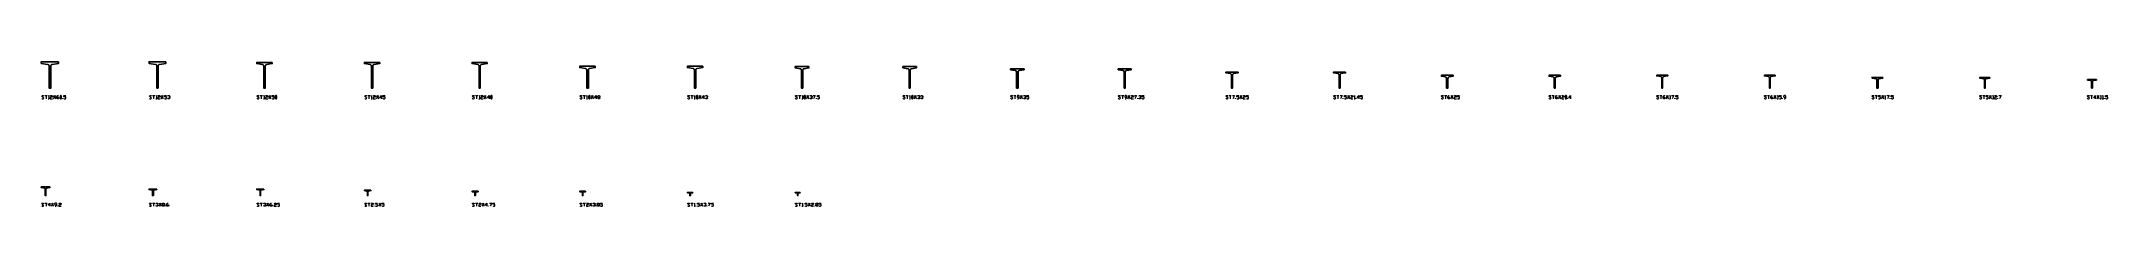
# Model space of a CAD drawing. Header units: inches. Extents: x 0 to 959, y -55 to 12.
import ezdxf

# ---------------------------------------------------------------- set-up
doc = ezdxf.new("R2010")
doc.units = ezdxf.units.IN
doc.header["$MEASUREMENT"] = 0
doc.layers.add('AISC_STEEL', color=7, linetype='Continuous')

msp = doc.modelspace()

# ---------------------------------------------------------------- linework, layer by layer
at = {"color": 3, "lineweight": 0}
for p, q in [((1.68, -3.48), (2.68, -3.48)), ((2.18, -3.48), (2.18, -4.99)), ((3.15, -4.99), (3.66, -4.99)), ((5.67, -4.99), (6.67, -3.48)), ((5.67, -3.48), (6.67, -4.99)), ((9.91, -4.99), (9.91, -4.74)), ((51.64, -3.48), (52.65, -3.48)), ((52.15, -3.48), (52.15, -4.99)), ((53.15, -4.99), (53.65, -4.99)), ((55.66, -4.99), (56.64, -3.48)), ((55.66, -3.48), (56.64, -4.99)), ((101.64, -3.48), (102.64, -3.48)), ((102.14, -3.48), (102.14, -4.99)), ((103.15, -4.99), (103.65, -4.99)), ((105.63, -4.99), (106.63, -3.48)), ((105.63, -3.48), (106.63, -4.99)), ((151.63, -3.48), (152.61, -3.48)), ((152.11, -3.48), (152.11, -4.99)), ((153.11, -4.99), (153.61, -4.99)), ((155.62, -4.99), (156.63, -3.48)), ((155.62, -3.48), (156.63, -4.99)), ((201.6, -3.48), (202.6, -3.48)), ((202.1, -3.48), (202.1, -4.99)), ((203.11, -4.99), (203.61, -4.99)), ((205.59, -4.99), (206.59, -3.48)), ((205.59, -3.48), (206.59, -4.99)), ((251.6, -3.48), (252.6, -3.48)), ((252.1, -3.48), (252.1, -4.99)), ((253.1, -4.99), (253.57, -4.99)), ((255.33, -4.99), (256.34, -3.48)), ((255.33, -3.48), (256.34, -4.99)), ((258.6, -4.23), (259.1, -4.23)), ((301.56, -3.48), (302.57, -3.48)), ((302.06, -3.48), (302.06, -4.99)), ((303.07, -4.99), (303.57, -4.99)), ((305.33, -4.99), (306.33, -3.48)), ((305.33, -3.48), (306.33, -4.99)), ((351.56, -3.48), (352.56, -3.48)), ((352.06, -3.48), (352.06, -4.99)), ((353.06, -4.99), (353.57, -4.99)), ((355.29, -4.99), (356.3, -3.48)), ((355.29, -3.48), (356.3, -4.99)), ((359.82, -4.99), (359.82, -4.74)), ((401.55, -3.48), (402.53, -3.48)), ((402.06, -3.48), (402.06, -4.99)), ((403.03, -4.99), (403.53, -4.99)), ((405.29, -4.99), (406.29, -3.48)), ((405.29, -3.48), (406.29, -4.99)), ((451.52, -3.48), (452.52, -3.48)), ((452.02, -3.48), (452.02, -4.99)), ((454.53, -4.99), (455.54, -3.48)), ((454.53, -3.48), (455.54, -4.99)), ((501.51, -3.48), (502.52, -3.48)), ((502.02, -3.48), (502.02, -4.99)), ((504.5, -4.99), (505.5, -3.48)), ((504.5, -3.48), (505.5, -4.99)), ((509.02, -4.99), (509.02, -4.74)), ((551.48, -3.48), (552.48, -3.48)), ((551.98, -3.48), (551.98, -4.99)), ((554.49, -4.99), (554.49, -4.74)), ((556.5, -4.99), (557.48, -3.48)), ((556.5, -3.48), (557.48, -4.99)), ((601.47, -3.48), (602.48, -3.48)), ((601.98, -3.48), (601.98, -4.99)), ((604.49, -4.99), (604.49, -4.74)), ((606.47, -4.99), (607.47, -3.48)), ((606.47, -3.48), (607.47, -4.99)), ((609.48, -4.99), (609.98, -4.99)), ((610.49, -4.99), (610.49, -4.74)), ((651.47, -3.48), (652.48, -3.48)), ((651.97, -3.48), (651.97, -4.99)), ((654.45, -4.99), (655.46, -3.48)), ((654.45, -3.48), (655.46, -4.99)), ((701.43, -3.48), (702.44, -3.48)), ((701.94, -3.48), (701.94, -4.99)), ((704.45, -4.99), (705.45, -3.48)), ((704.45, -3.48), (705.45, -4.99)), ((708.69, -4.99), (708.69, -4.74)), ((751.43, -3.48), (752.44, -3.48)), ((751.93, -3.48), (751.93, -4.99)), ((754.41, -4.99), (755.42, -3.48)), ((754.41, -3.48), (755.42, -4.99)), ((755.92, -4.99), (756.42, -4.99)), ((758.43, -4.99), (758.43, -4.74)), ((801.43, -3.48), (802.4, -3.48)), ((801.9, -3.48), (801.9, -4.99)), ((804.41, -4.99), (805.42, -3.48)), ((804.41, -3.48), (805.42, -4.99)), ((805.92, -4.99), (806.42, -4.99)), ((808.4, -4.99), (808.4, -4.74)), ((851.39, -3.48), (852.4, -3.48)), ((851.89, -3.48), (851.89, -4.99)), ((854.41, -4.99), (855.38, -3.48)), ((854.41, -3.48), (855.38, -4.99)), ((855.88, -4.99), (856.39, -4.99)), ((858.4, -4.99), (858.4, -4.74)), ((901.39, -3.48), (902.39, -3.48)), ((901.89, -3.48), (901.89, -4.99)), ((904.37, -4.99), (905.38, -3.48)), ((904.37, -3.48), (905.38, -4.99)), ((905.88, -4.99), (906.38, -4.99)), ((908.39, -4.99), (908.39, -4.74)), ((951.35, -3.48), (952.36, -3.48)), ((951.86, -3.48), (951.86, -4.99)), ((954.37, -4.99), (955.37, -3.48)), ((954.37, -3.48), (955.37, -4.99)), ((955.87, -4.99), (956.38, -4.99)), ((956.85, -4.99), (957.35, -4.99)), ((957.85, -4.99), (957.85, -4.74)), ((1.68, -53.48), (2.68, -53.48)), ((2.18, -53.48), (2.18, -54.98)), ((4.66, -54.98), (5.67, -53.48)), ((4.66, -53.48), (5.67, -54.98)), ((7.68, -54.98), (7.68, -54.73)), ((51.64, -53.48), (52.65, -53.48)), ((52.15, -53.48), (52.15, -54.98)), ((54.66, -54.98), (55.66, -53.48)), ((54.66, -53.48), (55.66, -54.98)), ((56.42, -54.23), (56.89, -54.23)), ((57.64, -54.98), (57.64, -54.73)), ((101.64, -53.48), (102.64, -53.48)), ((102.14, -53.48), (102.14, -54.98)), ((104.62, -54.98), (105.63, -53.48)), ((104.62, -53.48), (105.63, -54.98)), ((107.64, -54.98), (107.64, -54.73)), ((151.63, -53.48), (152.61, -53.48)), ((152.11, -53.48), (152.11, -54.98)), ((154.62, -54.98), (154.62, -54.73)), ((156.63, -54.98), (157.63, -53.48)), ((156.63, -53.48), (157.63, -54.98)), ((201.6, -53.48), (202.6, -53.48)), ((202.1, -53.48), (202.1, -54.98)), ((204.61, -54.98), (205.59, -53.48)), ((204.61, -53.48), (205.59, -54.98)), ((207.6, -54.98), (207.6, -54.73)), ((251.6, -53.48), (252.6, -53.48)), ((252.1, -53.48), (252.1, -54.98)), ((254.58, -54.98), (255.58, -53.48)), ((254.58, -53.48), (255.58, -54.98)), ((257.59, -54.98), (257.59, -54.73)), ((258.35, -54.23), (258.85, -54.23)), ((301.56, -53.48), (302.57, -53.48)), ((302.06, -53.48), (302.06, -54.98)), ((303.07, -54.98), (303.57, -54.98)), ((304.07, -54.98), (304.07, -54.73)), ((306.08, -54.98), (307.06, -53.48)), ((306.08, -53.48), (307.06, -54.98)), ((309.07, -54.98), (309.07, -54.73)), ((351.56, -53.48), (352.56, -53.48)), ((352.06, -53.48), (352.06, -54.98)), ((353.06, -54.98), (353.57, -54.98)), ((354.07, -54.98), (354.07, -54.73)), ((356.05, -54.98), (357.05, -53.48)), ((356.05, -53.48), (357.05, -54.98)), ((359.06, -54.98), (359.06, -54.73)), ((359.82, -54.23), (360.32, -54.23))]:
    msp.add_line(p, q, dxfattribs=at)
for points in [[(0.17, -4.74), (0.42, -4.99), (0.92, -4.99), (1.18, -4.74), (0.17, -3.73), (0.42, -3.48), (0.92, -3.48), (1.18, -3.73)], [(3.15, -3.73), (3.41, -3.48), (3.41, -4.99)], [(4.16, -3.73), (4.41, -3.48), (4.91, -3.48), (5.16, -3.73), (5.16, -3.98), (4.91, -4.23), (4.41, -4.23), (4.16, -4.49), (4.16, -4.99), (5.16, -4.99)], [(7.17, -4.23), (7.93, -4.23), (8.18, -4.49), (8.18, -4.74), (7.93, -4.99), (7.43, -4.99), (7.17, -4.74), (7.17, -3.98), (7.68, -3.48), (7.93, -3.48)], [(10.41, -4.74), (10.66, -4.99), (11.16, -4.99), (11.41, -4.74), (11.41, -4.23), (11.16, -3.98), (10.41, -3.98), (10.41, -3.48), (11.41, -3.48)], [(50.17, -4.74), (50.42, -4.99), (50.89, -4.99), (51.14, -4.74), (50.17, -3.73), (50.42, -3.48), (50.89, -3.48), (51.14, -3.73)], [(53.15, -3.73), (53.4, -3.48), (53.4, -4.99)], [(54.16, -3.73), (54.41, -3.48), (54.91, -3.48), (55.16, -3.73), (55.16, -3.98), (54.91, -4.23), (54.41, -4.23), (54.16, -4.49), (54.16, -4.99), (55.16, -4.99)], [(57.14, -4.74), (57.39, -4.99), (57.89, -4.99), (58.14, -4.74), (58.14, -4.23), (57.89, -3.98), (57.14, -3.98), (57.14, -3.48), (58.14, -3.48)], [(58.65, -3.73), (58.9, -3.48), (59.4, -3.48), (59.65, -3.73), (59.65, -3.98), (59.4, -4.23)], [(59.15, -4.23), (59.4, -4.23), (59.65, -4.49), (59.65, -4.74), (59.4, -4.99), (58.9, -4.99), (58.65, -4.74)], [(100.13, -4.74), (100.38, -4.99), (100.89, -4.99), (101.14, -4.74), (100.13, -3.73), (100.38, -3.48), (100.89, -3.48), (101.14, -3.73)], [(103.15, -3.73), (103.4, -3.48), (103.4, -4.99)], [(104.15, -3.73), (104.37, -3.48), (104.87, -3.48), (105.12, -3.73), (105.12, -3.98), (104.87, -4.23), (104.37, -4.23), (104.15, -4.49), (104.15, -4.99), (105.12, -4.99)], [(107.13, -4.74), (107.39, -4.99), (107.89, -4.99), (108.14, -4.74), (108.14, -4.23), (107.89, -3.98), (107.13, -3.98), (107.13, -3.48), (108.14, -3.48)], [(150.13, -4.74), (150.38, -4.99), (150.88, -4.99), (151.13, -4.74), (150.13, -3.73), (150.38, -3.48), (150.88, -3.48), (151.13, -3.73)], [(153.11, -3.73), (153.36, -3.48), (153.36, -4.99)], [(154.12, -3.73), (154.37, -3.48), (154.87, -3.48), (155.12, -3.73), (155.12, -3.98), (154.87, -4.23), (154.37, -4.23), (154.12, -4.49), (154.12, -4.99), (155.12, -4.99)], [(158.1, -4.49), (157.13, -4.49), (157.88, -3.48), (157.88, -4.99)], [(158.61, -4.74), (158.86, -4.99), (159.36, -4.99), (159.61, -4.74), (159.61, -4.23), (159.36, -3.98), (158.61, -3.98), (158.61, -3.48), (159.61, -3.48)], [(200.09, -4.74), (200.34, -4.99), (200.85, -4.99), (201.1, -4.74), (200.09, -3.73), (200.34, -3.48), (200.85, -3.48), (201.1, -3.73)], [(203.11, -3.73), (203.36, -3.48), (203.36, -4.99)], [(204.11, -3.73), (204.36, -3.48), (204.87, -3.48), (205.12, -3.73), (205.12, -3.98), (204.87, -4.23), (204.36, -4.23), (204.11, -4.49), (204.11, -4.99), (205.12, -4.99)], [(208.1, -4.49), (207.1, -4.49), (207.85, -3.48), (207.85, -4.99)], [(250.09, -4.74), (250.34, -4.99), (250.84, -4.99), (251.09, -4.74), (250.09, -3.73), (250.34, -3.48), (250.84, -3.48), (251.09, -3.73)], [(253.1, -3.73), (253.32, -3.48), (253.32, -4.99)], [(257.85, -4.49), (256.84, -4.49), (257.59, -3.48), (257.59, -4.99)], [(300.08, -4.74), (300.34, -4.99), (300.84, -4.99), (301.06, -4.74), (300.08, -3.73), (300.34, -3.48), (300.84, -3.48), (301.06, -3.73)], [(303.07, -3.73), (303.32, -3.48), (303.32, -4.99)], [(307.81, -4.49), (306.84, -4.49), (307.56, -3.48), (307.56, -4.99)], [(308.31, -3.73), (308.56, -3.48), (309.07, -3.48), (309.32, -3.73), (309.32, -3.98), (309.07, -4.23)], [(308.81, -4.23), (309.07, -4.23), (309.32, -4.49), (309.32, -4.74), (309.07, -4.99), (308.56, -4.99), (308.31, -4.74)], [(350.05, -4.74), (350.3, -4.99), (350.8, -4.99), (351.05, -4.74), (350.05, -3.73), (350.3, -3.48), (350.8, -3.48), (351.05, -3.73)], [(353.06, -3.73), (353.32, -3.48), (353.32, -4.99)], [(356.8, -3.73), (357.05, -3.48), (357.55, -3.48), (357.81, -3.73), (357.81, -3.98), (357.55, -4.23)], [(357.3, -4.23), (357.55, -4.23), (357.81, -4.49), (357.81, -4.74), (357.55, -4.99), (357.05, -4.99), (356.8, -4.74)], [(358.31, -3.48), (359.31, -3.48), (358.56, -4.99)], [(360.32, -4.74), (360.57, -4.99), (361.04, -4.99), (361.29, -4.74), (361.29, -4.23), (361.04, -3.98), (360.32, -3.98), (360.32, -3.48), (361.29, -3.48)], [(400.05, -4.74), (400.3, -4.99), (400.8, -4.99), (401.05, -4.74), (400.05, -3.73), (400.3, -3.48), (400.8, -3.48), (401.05, -3.73)], [(403.03, -3.73), (403.28, -3.48), (403.28, -4.99)], [(406.8, -3.73), (407.05, -3.48), (407.55, -3.48), (407.8, -3.73), (407.8, -3.98), (407.55, -4.23)], [(407.3, -4.23), (407.55, -4.23), (407.8, -4.49), (407.8, -4.74), (407.55, -4.99), (407.05, -4.99), (406.8, -4.74)], [(408.27, -3.73), (408.52, -3.48), (409.03, -3.48), (409.28, -3.73), (409.28, -3.98), (409.03, -4.23)], [(408.78, -4.23), (409.03, -4.23), (409.28, -4.49), (409.28, -4.74), (409.03, -4.99), (408.52, -4.99), (408.27, -4.74)], [(450.01, -4.74), (450.26, -4.99), (450.76, -4.99), (451.01, -4.74), (450.01, -3.73), (450.26, -3.48), (450.76, -3.48), (451.01, -3.73)], [(453.28, -4.99), (453.53, -4.99), (454.03, -4.49), (454.03, -3.73), (453.78, -3.48), (453.28, -3.48), (453.02, -3.73), (453.02, -3.98), (453.28, -4.23), (454.03, -4.23)], [(456.01, -3.73), (456.26, -3.48), (456.76, -3.48), (457.01, -3.73), (457.01, -3.98), (456.76, -4.23)], [(456.51, -4.23), (456.76, -4.23), (457.01, -4.49), (457.01, -4.74), (456.76, -4.99), (456.26, -4.99), (456.01, -4.74)], [(457.52, -4.74), (457.77, -4.99), (458.27, -4.99), (458.52, -4.74), (458.52, -4.23), (458.27, -3.98), (457.52, -3.98), (457.52, -3.48), (458.52, -3.48)], [(500.01, -4.74), (500.26, -4.99), (500.76, -4.99), (501.01, -4.74), (500.01, -3.73), (500.26, -3.48), (500.76, -3.48), (501.01, -3.73)], [(503.27, -4.99), (503.52, -4.99), (503.99, -4.49), (503.99, -3.73), (503.74, -3.48), (503.27, -3.48), (503.02, -3.73), (503.02, -3.98), (503.27, -4.23), (503.99, -4.23)], [(506, -3.73), (506.26, -3.48), (506.76, -3.48), (507.01, -3.73), (507.01, -3.98), (506.76, -4.23), (506.26, -4.23), (506, -4.49), (506, -4.99), (507.01, -4.99)], [(507.51, -3.48), (508.52, -3.48), (507.76, -4.99)], [(509.52, -3.73), (509.74, -3.48), (510.24, -3.48), (510.5, -3.73), (510.5, -3.98), (510.24, -4.23)], [(509.99, -4.23), (510.24, -4.23), (510.5, -4.49), (510.5, -4.74), (510.24, -4.99), (509.74, -4.99), (509.52, -4.74)], [(511, -4.74), (511.25, -4.99), (511.75, -4.99), (512, -4.74), (512, -4.23), (511.75, -3.98), (511, -3.98), (511, -3.48), (512, -3.48)], [(550, -4.74), (550.25, -4.99), (550.76, -4.99), (551.01, -4.74), (550, -3.73), (550.25, -3.48), (550.76, -3.48), (551.01, -3.73)], [(552.99, -3.48), (553.99, -3.48), (553.24, -4.99)], [(555, -4.74), (555.25, -4.99), (555.75, -4.99), (556, -4.74), (556, -4.23), (555.75, -3.98), (555, -3.98), (555, -3.48), (556, -3.48)], [(557.98, -3.73), (558.23, -3.48), (558.73, -3.48), (558.98, -3.73), (558.98, -3.98), (558.73, -4.23), (558.23, -4.23), (557.98, -4.49), (557.98, -4.99), (558.98, -4.99)], [(559.49, -4.74), (559.74, -4.99), (560.24, -4.99), (560.49, -4.74), (560.49, -4.23), (560.24, -3.98), (559.49, -3.98), (559.49, -3.48), (560.49, -3.48)], [(599.97, -4.74), (600.22, -4.99), (600.72, -4.99), (600.97, -4.74), (599.97, -3.73), (600.22, -3.48), (600.72, -3.48), (600.97, -3.73)], [(602.98, -3.48), (603.99, -3.48), (603.23, -4.99)], [(604.96, -4.74), (605.21, -4.99), (605.71, -4.99), (605.97, -4.74), (605.97, -4.23), (605.71, -3.98), (604.96, -3.98), (604.96, -3.48), (605.97, -3.48)], [(607.97, -3.73), (608.23, -3.48), (608.73, -3.48), (608.98, -3.73), (608.98, -3.98), (608.73, -4.23), (608.23, -4.23), (607.97, -4.49), (607.97, -4.99), (608.98, -4.99)], [(609.48, -3.73), (609.73, -3.48), (609.73, -4.99)], [(611.96, -4.49), (610.96, -4.49), (611.71, -3.48), (611.71, -4.99)], [(612.47, -4.74), (612.72, -4.99), (613.22, -4.99), (613.47, -4.74), (613.47, -4.23), (613.22, -3.98), (612.47, -3.98), (612.47, -3.48), (613.47, -3.48)], [(649.96, -4.74), (650.21, -4.99), (650.72, -4.99), (650.97, -4.74), (649.96, -3.73), (650.21, -3.48), (650.72, -3.48), (650.97, -3.73)], [(652.95, -4.23), (653.7, -4.23), (653.95, -4.49), (653.95, -4.74), (653.7, -4.99), (653.2, -4.99), (652.95, -4.74), (652.95, -3.98), (653.45, -3.48), (653.7, -3.48)], [(655.96, -3.73), (656.21, -3.48), (656.71, -3.48), (656.97, -3.73), (656.97, -3.98), (656.71, -4.23), (656.21, -4.23), (655.96, -4.49), (655.96, -4.99), (656.97, -4.99)], [(657.47, -4.74), (657.72, -4.99), (658.22, -4.99), (658.47, -4.74), (658.47, -4.23), (658.22, -3.98), (657.47, -3.98), (657.47, -3.48), (658.47, -3.48)], [(699.96, -4.74), (700.21, -4.99), (700.68, -4.99), (700.93, -4.74), (699.96, -3.73), (700.21, -3.48), (700.68, -3.48), (700.93, -3.73)], [(702.94, -4.23), (703.7, -4.23), (703.95, -4.49), (703.95, -4.74), (703.7, -4.99), (703.19, -4.99), (702.94, -4.74), (702.94, -3.98), (703.44, -3.48), (703.7, -3.48)], [(705.96, -3.73), (706.21, -3.48), (706.68, -3.48), (706.93, -3.73), (706.93, -3.98), (706.68, -4.23), (706.21, -4.23), (705.96, -4.49), (705.96, -4.99), (706.93, -4.99)], [(710.2, -4.49), (709.19, -4.49), (709.95, -3.48), (709.95, -4.99)], [(749.92, -4.74), (750.17, -4.99), (750.68, -4.99), (750.93, -4.74), (749.92, -3.73), (750.17, -3.48), (750.68, -3.48), (750.93, -3.73)], [(752.94, -4.23), (753.69, -4.23), (753.94, -4.49), (753.94, -4.74), (753.69, -4.99), (753.19, -4.99), (752.94, -4.74), (752.94, -3.98), (753.44, -3.48), (753.69, -3.48)], [(755.92, -3.73), (756.17, -3.48), (756.17, -4.99)], [(756.93, -3.48), (757.93, -3.48), (757.18, -4.99)], [(758.94, -4.74), (759.19, -4.99), (759.69, -4.99), (759.91, -4.74), (759.91, -4.23), (759.69, -3.98), (758.94, -3.98), (758.94, -3.48), (759.91, -3.48)], [(799.92, -4.74), (800.17, -4.99), (800.67, -4.99), (800.92, -4.74), (799.92, -3.73), (800.17, -3.48), (800.67, -3.48), (800.92, -3.73)], [(802.9, -4.23), (803.66, -4.23), (803.91, -4.49), (803.91, -4.74), (803.66, -4.99), (803.15, -4.99), (802.9, -4.74), (802.9, -3.98), (803.41, -3.48), (803.66, -3.48)], [(805.92, -3.73), (806.17, -3.48), (806.17, -4.99)], [(806.92, -4.74), (807.17, -4.99), (807.65, -4.99), (807.9, -4.74), (807.9, -4.23), (807.65, -3.98), (806.92, -3.98), (806.92, -3.48), (807.9, -3.48)], [(809.15, -4.99), (809.4, -4.99), (809.91, -4.49), (809.91, -3.73), (809.66, -3.48), (809.15, -3.48), (808.9, -3.73), (808.9, -3.98), (809.15, -4.23), (809.91, -4.23)], [(849.88, -4.74), (850.14, -4.99), (850.64, -4.99), (850.89, -4.74), (849.88, -3.73), (850.14, -3.48), (850.64, -3.48), (850.89, -3.73)], [(852.9, -4.74), (853.15, -4.99), (853.65, -4.99), (853.9, -4.74), (853.9, -4.23), (853.65, -3.98), (852.9, -3.98), (852.9, -3.48), (853.9, -3.48)], [(855.88, -3.73), (856.13, -3.48), (856.13, -4.99)], [(856.89, -3.48), (857.89, -3.48), (857.14, -4.99)], [(858.9, -4.74), (859.15, -4.99), (859.65, -4.99), (859.9, -4.74), (859.9, -4.23), (859.65, -3.98), (858.9, -3.98), (858.9, -3.48), (859.9, -3.48)], [(899.88, -4.74), (900.13, -4.99), (900.63, -4.99), (900.89, -4.74), (899.88, -3.73), (900.13, -3.48), (900.63, -3.48), (900.89, -3.73)], [(902.9, -4.74), (903.12, -4.99), (903.62, -4.99), (903.87, -4.74), (903.87, -4.23), (903.62, -3.98), (902.9, -3.98), (902.9, -3.48), (903.87, -3.48)], [(905.88, -3.73), (906.13, -3.48), (906.13, -4.99)], [(906.88, -3.73), (907.13, -3.48), (907.64, -3.48), (907.89, -3.73), (907.89, -3.98), (907.64, -4.23), (907.13, -4.23), (906.88, -4.49), (906.88, -4.99), (907.89, -4.99)], [(908.89, -3.48), (909.87, -3.48), (909.11, -4.99)], [(949.88, -4.74), (950.13, -4.99), (950.63, -4.99), (950.85, -4.74), (949.88, -3.73), (950.13, -3.48), (950.63, -3.48), (950.85, -3.73)], [(953.86, -4.49), (952.86, -4.49), (953.61, -3.48), (953.61, -4.99)], [(955.87, -3.73), (956.13, -3.48), (956.13, -4.99)], [(956.85, -3.73), (957.1, -3.48), (957.1, -4.99)], [(958.36, -4.74), (958.61, -4.99), (959.11, -4.99), (959.36, -4.74), (959.36, -4.23), (959.11, -3.98), (958.36, -3.98), (958.36, -3.48), (959.36, -3.48)], [(0.17, -54.73), (0.42, -54.98), (0.92, -54.98), (1.18, -54.73), (0.17, -53.73), (0.42, -53.48), (0.92, -53.48), (1.18, -53.73)], [(4.16, -54.48), (3.15, -54.48), (3.91, -53.48), (3.91, -54.98)], [(6.42, -54.98), (6.67, -54.98), (7.17, -54.48), (7.17, -53.73), (6.92, -53.48), (6.42, -53.48), (6.17, -53.73), (6.17, -53.98), (6.42, -54.23), (7.17, -54.23)], [(8.18, -53.73), (8.43, -53.48), (8.9, -53.48), (9.15, -53.73), (9.15, -53.98), (8.9, -54.23), (8.43, -54.23), (8.18, -54.48), (8.18, -54.98), (9.15, -54.98)], [(50.17, -54.73), (50.42, -54.98), (50.89, -54.98), (51.14, -54.73), (50.17, -53.73), (50.42, -53.48), (50.89, -53.48), (51.14, -53.73)], [(53.15, -53.73), (53.4, -53.48), (53.9, -53.48), (54.16, -53.73), (54.16, -53.98), (53.9, -54.23)], [(53.65, -54.23), (53.9, -54.23), (54.16, -54.48), (54.16, -54.73), (53.9, -54.98), (53.4, -54.98), (53.15, -54.73)], [(58.14, -54.23), (58.9, -54.23), (59.15, -54.48), (59.15, -54.73), (58.9, -54.98), (58.39, -54.98), (58.14, -54.73), (58.14, -53.98), (58.65, -53.48), (58.9, -53.48)], [(100.13, -54.73), (100.38, -54.98), (100.89, -54.98), (101.14, -54.73), (100.13, -53.73), (100.38, -53.48), (100.89, -53.48), (101.14, -53.73)], [(103.15, -53.73), (103.4, -53.48), (103.9, -53.48), (104.15, -53.73), (104.15, -53.98), (103.9, -54.23)], [(103.65, -54.23), (103.9, -54.23), (104.15, -54.48), (104.15, -54.73), (103.9, -54.98), (103.4, -54.98), (103.15, -54.73)], [(106.13, -54.23), (106.88, -54.23), (107.13, -54.48), (107.13, -54.73), (106.88, -54.98), (106.38, -54.98), (106.13, -54.73), (106.13, -53.98), (106.63, -53.48), (106.88, -53.48)], [(108.14, -53.73), (108.39, -53.48), (108.89, -53.48), (109.14, -53.73), (109.14, -53.98), (108.89, -54.23), (108.39, -54.23), (108.14, -54.48), (108.14, -54.98), (109.14, -54.98)], [(109.65, -54.73), (109.9, -54.98), (110.37, -54.98), (110.62, -54.73), (110.62, -54.23), (110.37, -53.98), (109.65, -53.98), (109.65, -53.48), (110.62, -53.48)], [(150.13, -54.73), (150.38, -54.98), (150.88, -54.98), (151.13, -54.73), (150.13, -53.73), (150.38, -53.48), (150.88, -53.48), (151.13, -53.73)], [(153.11, -53.73), (153.36, -53.48), (153.86, -53.48), (154.12, -53.73), (154.12, -53.98), (153.86, -54.23), (153.36, -54.23), (153.11, -54.48), (153.11, -54.98), (154.12, -54.98)], [(155.12, -54.73), (155.37, -54.98), (155.87, -54.98), (156.13, -54.73), (156.13, -54.23), (155.87, -53.98), (155.12, -53.98), (155.12, -53.48), (156.13, -53.48)], [(158.1, -54.73), (158.36, -54.98), (158.86, -54.98), (159.11, -54.73), (159.11, -54.23), (158.86, -53.98), (158.1, -53.98), (158.1, -53.48), (159.11, -53.48)], [(200.09, -54.73), (200.34, -54.98), (200.85, -54.98), (201.1, -54.73), (200.09, -53.73), (200.34, -53.48), (200.85, -53.48), (201.1, -53.73)], [(203.11, -53.73), (203.36, -53.48), (203.86, -53.48), (204.11, -53.73), (204.11, -53.98), (203.86, -54.23), (203.36, -54.23), (203.11, -54.48), (203.11, -54.98), (204.11, -54.98)], [(207.1, -54.48), (206.09, -54.48), (206.84, -53.48), (206.84, -54.98)], [(208.1, -53.48), (209.11, -53.48), (208.35, -54.98)], [(209.61, -54.73), (209.86, -54.98), (210.36, -54.98), (210.61, -54.73), (210.61, -54.23), (210.36, -53.98), (209.61, -53.98), (209.61, -53.48), (210.61, -53.48)], [(250.09, -54.73), (250.34, -54.98), (250.84, -54.98), (251.09, -54.73), (250.09, -53.73), (250.34, -53.48), (250.84, -53.48), (251.09, -53.73)], [(253.1, -53.73), (253.32, -53.48), (253.83, -53.48), (254.08, -53.73), (254.08, -53.98), (253.83, -54.23), (253.32, -54.23), (253.1, -54.48), (253.1, -54.98), (254.08, -54.98)], [(256.09, -53.73), (256.34, -53.48), (256.84, -53.48), (257.09, -53.73), (257.09, -53.98), (256.84, -54.23)], [(256.59, -54.23), (256.84, -54.23), (257.09, -54.48), (257.09, -54.73), (256.84, -54.98), (256.34, -54.98), (256.09, -54.73)], [(259.57, -54.73), (259.82, -54.98), (260.33, -54.98), (260.58, -54.73), (260.58, -54.23), (260.33, -53.98), (259.57, -53.98), (259.57, -53.48), (260.58, -53.48)], [(300.08, -54.73), (300.34, -54.98), (300.84, -54.98), (301.06, -54.73), (300.08, -53.73), (300.34, -53.48), (300.84, -53.48), (301.06, -53.73)], [(303.07, -53.73), (303.32, -53.48), (303.32, -54.98)], [(304.58, -54.73), (304.83, -54.98), (305.33, -54.98), (305.58, -54.73), (305.58, -54.23), (305.33, -53.98), (304.58, -53.98), (304.58, -53.48), (305.58, -53.48)], [(307.56, -53.73), (307.81, -53.48), (308.31, -53.48), (308.56, -53.73), (308.56, -53.98), (308.31, -54.23)], [(308.06, -54.23), (308.31, -54.23), (308.56, -54.48), (308.56, -54.73), (308.31, -54.98), (307.81, -54.98), (307.56, -54.73)], [(309.57, -53.48), (310.57, -53.48), (309.82, -54.98)], [(311.08, -54.73), (311.33, -54.98), (311.83, -54.98), (312.08, -54.73), (312.08, -54.23), (311.83, -53.98), (311.08, -53.98), (311.08, -53.48), (312.08, -53.48)], [(350.05, -54.73), (350.3, -54.98), (350.8, -54.98), (351.05, -54.73), (350.05, -53.73), (350.3, -53.48), (350.8, -53.48), (351.05, -53.73)], [(353.06, -53.73), (353.32, -53.48), (353.32, -54.98)], [(354.57, -54.73), (354.79, -54.98), (355.29, -54.98), (355.54, -54.73), (355.54, -54.23), (355.29, -53.98), (354.57, -53.98), (354.57, -53.48), (355.54, -53.48)], [(357.55, -53.73), (357.81, -53.48), (358.31, -53.48), (358.56, -53.73), (358.56, -53.98), (358.31, -54.23), (357.81, -54.23), (357.55, -54.48), (357.55, -54.98), (358.56, -54.98)], [(361.04, -54.73), (361.29, -54.98), (361.79, -54.98), (362.05, -54.73), (362.05, -54.23), (361.79, -53.98), (361.04, -53.98), (361.04, -53.48), (362.05, -53.48)]]:
    msp.add_lwpolyline(points, dxfattribs=at)
for points in [[(8.9, -4.99), (8.9, -4.99), (9.15, -4.99), (9.4, -4.74), (9.4, -3.73), (9.15, -3.48), (8.9, -3.48), (8.68, -3.73), (8.68, -4.74)], [(108.89, -4.99), (108.89, -4.99), (109.14, -4.99), (109.4, -4.74), (109.4, -3.73), (109.14, -3.48), (108.89, -3.48), (108.64, -3.73), (108.64, -4.74)], [(208.85, -4.99), (208.85, -4.99), (209.11, -4.99), (209.36, -4.74), (209.36, -3.73), (209.11, -3.48), (208.85, -3.48), (208.6, -3.73), (208.6, -4.74)], [(254.33, -4.99), (254.33, -4.99), (254.58, -4.99), (254.83, -4.74), (254.83, -3.73), (254.58, -3.48), (254.33, -3.48), (254.08, -3.73), (254.08, -4.74)], [(259.1, -4.23), (259.32, -4.49), (259.32, -4.74), (259.1, -4.99), (258.6, -4.99), (258.35, -4.74), (258.35, -4.49), (258.6, -4.23), (258.35, -3.98), (258.35, -3.73), (258.6, -3.48), (259.1, -3.48), (259.32, -3.73), (259.32, -3.98)], [(304.32, -4.99), (304.32, -4.99), (304.58, -4.99), (304.83, -4.74), (304.83, -3.73), (304.58, -3.48), (304.32, -3.48), (304.07, -3.73), (304.07, -4.74)], [(354.32, -4.99), (354.32, -4.99), (354.57, -4.99), (354.79, -4.74), (354.79, -3.73), (354.57, -3.48), (354.32, -3.48), (354.07, -3.73), (354.07, -4.74)], [(404.28, -4.99), (404.28, -4.99), (404.54, -4.99), (404.79, -4.74), (404.79, -3.73), (404.54, -3.48), (404.28, -3.48), (404.03, -3.73), (404.03, -4.74)], [(707.68, -4.99), (707.68, -4.99), (707.94, -4.99), (708.19, -4.74), (708.19, -3.73), (707.94, -3.48), (707.68, -3.48), (707.43, -3.73), (707.43, -4.74)], [(56.89, -54.23), (57.14, -54.48), (57.14, -54.73), (56.89, -54.98), (56.42, -54.98), (56.16, -54.73), (56.16, -54.48), (56.42, -54.23), (56.16, -53.98), (56.16, -53.73), (56.42, -53.48), (56.89, -53.48), (57.14, -53.73), (57.14, -53.98)], [(258.85, -54.23), (259.1, -54.48), (259.1, -54.73), (258.85, -54.98), (258.35, -54.98), (258.1, -54.73), (258.1, -54.48), (258.35, -54.23), (258.1, -53.98), (258.1, -53.73), (258.35, -53.48), (258.85, -53.48), (259.1, -53.73), (259.1, -53.98)], [(360.32, -54.23), (360.57, -54.48), (360.57, -54.73), (360.32, -54.98), (359.82, -54.98), (359.56, -54.73), (359.56, -54.48), (359.82, -54.23), (359.56, -53.98), (359.56, -53.73), (359.82, -53.48), (360.32, -53.48), (360.57, -53.73), (360.57, -53.98)]]:
    msp.add_lwpolyline(points, close=True, dxfattribs=at)
at = {"layer": 'AISC_STEEL'}
for points in [[(8.05, 12.3), (8.05, 11.51), (5.02, 11.01), (5, 11), (4.97, 11), (4.94, 10.99), (4.91, 10.98), (4.88, 10.97), (4.85, 10.96), (4.83, 10.94), (4.8, 10.93), (4.78, 10.92), (4.75, 10.9), (4.73, 10.88), (4.7, 10.87), (4.68, 10.85), (4.66, 10.83), (4.64, 10.81), (4.61, 10.79), (4.6, 10.76), (4.58, 10.74), (4.56, 10.72), (4.54, 10.69), (4.53, 10.67), (4.51, 10.64), (4.5, 10.62), (4.49, 10.59), (4.47, 10.56), (4.46, 10.53), (4.45, 10.5), (4.45, 10.48), (4.44, 10.45), (4.43, 10.42), (4.43, 10.39), (4.43, 10.36), (4.43, 10.33), (4.43, 10.3), (4.43, 0), (4.03, 0), (3.62, 0), (3.62, 10.3), (3.62, 10.33), (3.62, 10.36), (3.62, 10.39), (3.62, 10.42), (3.61, 10.45), (3.6, 10.48), (3.6, 10.5), (3.59, 10.53), (3.58, 10.56), (3.56, 10.59), (3.55, 10.62), (3.54, 10.64), (3.52, 10.67), (3.51, 10.69), (3.49, 10.72), (3.47, 10.74), (3.45, 10.76), (3.44, 10.79), (3.41, 10.81), (3.39, 10.83), (3.37, 10.85), (3.35, 10.87), (3.32, 10.88), (3.3, 10.9), (3.27, 10.92), (3.25, 10.93), (3.22, 10.94), (3.2, 10.96), (3.17, 10.97), (3.14, 10.98), (3.11, 10.99), (3.08, 11), (3.05, 11), (3.03, 11.01), (0, 11.51), (0, 12.3), (4.03, 12.3)], [(57.87, 12.3), (57.87, 11.51), (54.84, 11.01), (54.82, 11), (54.79, 11), (54.76, 10.99), (54.73, 10.98), (54.7, 10.97), (54.67, 10.96), (54.65, 10.94), (54.62, 10.93), (54.6, 10.92), (54.57, 10.9), (54.55, 10.88), (54.52, 10.87), (54.5, 10.85), (54.48, 10.83), (54.46, 10.81), (54.43, 10.79), (54.42, 10.76), (54.4, 10.74), (54.38, 10.72), (54.36, 10.69), (54.35, 10.67), (54.33, 10.64), (54.32, 10.62), (54.31, 10.59), (54.29, 10.56), (54.28, 10.53), (54.27, 10.5), (54.27, 10.48), (54.26, 10.45), (54.25, 10.42), (54.25, 10.39), (54.25, 10.36), (54.25, 10.33), (54.24, 10.3), (54.24, 0), (53.94, 0), (53.62, 0), (53.62, 10.3), (53.62, 10.33), (53.62, 10.36), (53.62, 10.39), (53.62, 10.42), (53.61, 10.45), (53.6, 10.48), (53.6, 10.5), (53.59, 10.53), (53.58, 10.56), (53.56, 10.59), (53.55, 10.62), (53.54, 10.64), (53.52, 10.67), (53.51, 10.69), (53.49, 10.72), (53.47, 10.74), (53.45, 10.76), (53.44, 10.79), (53.41, 10.81), (53.39, 10.83), (53.37, 10.85), (53.35, 10.87), (53.32, 10.88), (53.3, 10.9), (53.27, 10.92), (53.25, 10.93), (53.22, 10.94), (53.2, 10.96), (53.17, 10.97), (53.14, 10.98), (53.11, 10.99), (53.08, 11), (53.05, 11), (53.03, 11.01), (50, 11.51), (50, 12.3), (53.94, 12.3)], [(107.25, 12), (107.25, 11.4), (104.6, 10.96), (104.57, 10.95), (104.54, 10.95), (104.51, 10.94), (104.48, 10.93), (104.46, 10.92), (104.43, 10.91), (104.4, 10.9), (104.37, 10.88), (104.35, 10.87), (104.32, 10.85), (104.3, 10.84), (104.27, 10.82), (104.25, 10.8), (104.23, 10.78), (104.21, 10.76), (104.19, 10.74), (104.17, 10.71), (104.15, 10.69), (104.13, 10.67), (104.11, 10.64), (104.1, 10.62), (104.08, 10.59), (104.07, 10.57), (104.06, 10.54), (104.05, 10.51), (104.04, 10.48), (104.03, 10.46), (104.02, 10.43), (104.01, 10.4), (104.01, 10.37), (104, 10.34), (104, 10.31), (104, 10.28), (104, 10.25), (104, 0), (103.62, 0), (103.25, 0), (103.25, 10.25), (103.25, 10.28), (103.25, 10.31), (103.25, 10.34), (103.24, 10.37), (103.24, 10.4), (103.23, 10.43), (103.22, 10.46), (103.21, 10.48), (103.2, 10.51), (103.19, 10.54), (103.18, 10.57), (103.17, 10.59), (103.15, 10.62), (103.14, 10.64), (103.12, 10.67), (103.1, 10.69), (103.08, 10.71), (103.06, 10.74), (103.04, 10.76), (103.02, 10.78), (103, 10.8), (102.98, 10.82), (102.95, 10.84), (102.93, 10.85), (102.9, 10.87), (102.88, 10.88), (102.85, 10.9), (102.82, 10.91), (102.79, 10.92), (102.77, 10.93), (102.74, 10.94), (102.71, 10.95), (102.68, 10.95), (102.65, 10.96), (100, 11.4), (100, 12), (103.62, 12)], [(157.13, 12), (157.13, 11.4), (154.48, 10.96), (154.45, 10.95), (154.42, 10.95), (154.39, 10.94), (154.36, 10.93), (154.34, 10.92), (154.31, 10.91), (154.28, 10.9), (154.25, 10.88), (154.23, 10.87), (154.2, 10.85), (154.18, 10.84), (154.15, 10.82), (154.13, 10.8), (154.11, 10.78), (154.09, 10.76), (154.07, 10.74), (154.05, 10.71), (154.03, 10.69), (154.01, 10.67), (153.99, 10.64), (153.98, 10.62), (153.96, 10.59), (153.95, 10.57), (153.94, 10.54), (153.93, 10.51), (153.92, 10.48), (153.91, 10.46), (153.9, 10.43), (153.89, 10.4), (153.89, 10.37), (153.88, 10.34), (153.88, 10.31), (153.88, 10.28), (153.88, 10.25), (153.88, 0), (153.56, 0), (153.25, 0), (153.25, 10.25), (153.25, 10.28), (153.25, 10.31), (153.25, 10.34), (153.24, 10.37), (153.24, 10.4), (153.23, 10.43), (153.22, 10.46), (153.21, 10.48), (153.2, 10.51), (153.19, 10.54), (153.18, 10.57), (153.17, 10.59), (153.15, 10.62), (153.14, 10.64), (153.12, 10.67), (153.1, 10.69), (153.08, 10.71), (153.06, 10.74), (153.04, 10.76), (153.02, 10.78), (153, 10.8), (152.98, 10.82), (152.95, 10.84), (152.93, 10.85), (152.9, 10.87), (152.88, 10.88), (152.85, 10.9), (152.82, 10.91), (152.79, 10.92), (152.77, 10.93), (152.74, 10.94), (152.71, 10.95), (152.68, 10.95), (152.65, 10.96), (150, 11.4), (150, 12), (153.56, 12)], [(207, 12), (207, 11.4), (204.35, 10.96), (204.32, 10.95), (204.29, 10.95), (204.26, 10.94), (204.24, 10.93), (204.21, 10.92), (204.18, 10.91), (204.15, 10.9), (204.13, 10.88), (204.1, 10.87), (204.08, 10.85), (204.05, 10.84), (204.03, 10.82), (204, 10.8), (203.98, 10.78), (203.96, 10.76), (203.94, 10.74), (203.92, 10.71), (203.9, 10.69), (203.88, 10.67), (203.87, 10.64), (203.85, 10.62), (203.84, 10.59), (203.82, 10.57), (203.81, 10.54), (203.8, 10.51), (203.79, 10.48), (203.78, 10.46), (203.77, 10.43), (203.77, 10.4), (203.76, 10.37), (203.76, 10.34), (203.75, 10.31), (203.75, 10.28), (203.75, 10.25), (203.75, 0), (203.5, 0), (203.25, 0), (203.25, 10.25), (203.25, 10.28), (203.25, 10.31), (203.24, 10.34), (203.24, 10.37), (203.23, 10.4), (203.23, 10.43), (203.22, 10.46), (203.21, 10.48), (203.2, 10.51), (203.19, 10.54), (203.18, 10.57), (203.16, 10.59), (203.15, 10.62), (203.13, 10.64), (203.12, 10.67), (203.1, 10.69), (203.08, 10.71), (203.06, 10.74), (203.04, 10.76), (203.02, 10.78), (203, 10.8), (202.97, 10.82), (202.95, 10.84), (202.92, 10.85), (202.9, 10.87), (202.87, 10.88), (202.85, 10.9), (202.82, 10.91), (202.79, 10.92), (202.76, 10.93), (202.74, 10.94), (202.71, 10.95), (202.68, 10.95), (202.65, 10.96), (200, 11.4), (200, 12), (203.5, 12)], [(257.2, 10.2), (257.2, 9.55), (254.56, 9.11), (254.53, 9.1), (254.5, 9.09), (254.47, 9.09), (254.44, 9.08), (254.42, 9.07), (254.39, 9.05), (254.36, 9.04), (254.34, 9.03), (254.31, 9.01), (254.29, 9), (254.26, 8.98), (254.24, 8.96), (254.22, 8.94), (254.2, 8.92), (254.18, 8.9), (254.16, 8.88), (254.14, 8.86), (254.12, 8.83), (254.11, 8.81), (254.09, 8.78), (254.08, 8.76), (254.06, 8.73), (254.05, 8.71), (254.04, 8.68), (254.03, 8.65), (254.02, 8.62), (254.02, 8.59), (254.01, 8.57), (254.01, 8.54), (254, 8.51), (254, 8.48), (254, 8.45), (254, 0), (253.6, 0), (253.2, 0), (253.2, 8.45), (253.2, 8.48), (253.2, 8.51), (253.19, 8.54), (253.19, 8.57), (253.18, 8.59), (253.18, 8.62), (253.17, 8.65), (253.16, 8.68), (253.15, 8.71), (253.14, 8.73), (253.12, 8.76), (253.11, 8.78), (253.09, 8.81), (253.08, 8.83), (253.06, 8.86), (253.04, 8.88), (253.02, 8.9), (253, 8.92), (252.98, 8.94), (252.96, 8.96), (252.94, 8.98), (252.91, 9), (252.89, 9.01), (252.86, 9.03), (252.84, 9.04), (252.81, 9.05), (252.78, 9.07), (252.76, 9.08), (252.73, 9.09), (252.7, 9.09), (252.67, 9.1), (252.64, 9.11), (250, 9.55), (250, 10.2), (253.6, 10.2)], [(307.06, 10.2), (307.06, 9.55), (304.42, 9.11), (304.39, 9.1), (304.36, 9.09), (304.33, 9.09), (304.3, 9.08), (304.28, 9.07), (304.25, 9.05), (304.22, 9.04), (304.2, 9.03), (304.17, 9.01), (304.15, 9), (304.12, 8.98), (304.1, 8.96), (304.08, 8.94), (304.06, 8.92), (304.04, 8.9), (304.02, 8.88), (304, 8.86), (303.98, 8.83), (303.97, 8.81), (303.95, 8.78), (303.94, 8.76), (303.92, 8.73), (303.91, 8.71), (303.9, 8.68), (303.89, 8.65), (303.88, 8.62), (303.88, 8.59), (303.87, 8.57), (303.87, 8.54), (303.86, 8.51), (303.86, 8.48), (303.86, 8.45), (303.86, 0), (303.53, 0), (303.2, 0), (303.2, 8.45), (303.2, 8.48), (303.2, 8.51), (303.19, 8.54), (303.19, 8.57), (303.18, 8.59), (303.18, 8.62), (303.17, 8.65), (303.16, 8.68), (303.15, 8.71), (303.14, 8.73), (303.12, 8.76), (303.11, 8.78), (303.09, 8.81), (303.08, 8.83), (303.06, 8.86), (303.04, 8.88), (303.02, 8.9), (303, 8.92), (302.98, 8.94), (302.96, 8.96), (302.94, 8.98), (302.91, 9), (302.89, 9.01), (302.86, 9.03), (302.84, 9.04), (302.81, 9.05), (302.78, 9.07), (302.76, 9.08), (302.73, 9.09), (302.7, 9.09), (302.67, 9.1), (302.64, 9.11), (300, 9.55), (300, 10.2), (303.53, 10.2)], [(356.39, 10), (356.39, 9.44), (354.1, 9.06), (354.07, 9.06), (354.04, 9.05), (354.01, 9.04), (353.98, 9.03), (353.96, 9.02), (353.93, 9.01), (353.9, 9), (353.87, 8.98), (353.85, 8.97), (353.82, 8.95), (353.8, 8.94), (353.78, 8.92), (353.75, 8.9), (353.73, 8.88), (353.71, 8.86), (353.69, 8.84), (353.67, 8.81), (353.65, 8.79), (353.63, 8.76), (353.62, 8.74), (353.6, 8.71), (353.59, 8.69), (353.58, 8.66), (353.56, 8.63), (353.55, 8.6), (353.54, 8.58), (353.54, 8.55), (353.53, 8.52), (353.52, 8.49), (353.52, 8.46), (353.52, 8.43), (353.51, 8.4), (353.51, 8.37), (353.51, 0), (353.19, 0), (352.88, 0), (352.88, 8.37), (352.88, 8.4), (352.87, 8.43), (352.87, 8.46), (352.87, 8.49), (352.86, 8.52), (352.85, 8.55), (352.85, 8.58), (352.84, 8.6), (352.83, 8.63), (352.81, 8.66), (352.8, 8.69), (352.79, 8.71), (352.77, 8.74), (352.76, 8.76), (352.74, 8.79), (352.72, 8.81), (352.7, 8.84), (352.68, 8.86), (352.66, 8.88), (352.64, 8.9), (352.61, 8.92), (352.59, 8.94), (352.57, 8.95), (352.54, 8.97), (352.52, 8.98), (352.49, 9), (352.46, 9.01), (352.43, 9.02), (352.41, 9.03), (352.38, 9.04), (352.35, 9.05), (352.32, 9.06), (352.29, 9.06), (350, 9.44), (350, 10), (353.19, 10)], [(406.26, 10), (406.26, 9.44), (403.97, 9.06), (403.94, 9.06), (403.91, 9.05), (403.88, 9.04), (403.85, 9.03), (403.83, 9.02), (403.8, 9.01), (403.77, 9), (403.74, 8.98), (403.72, 8.97), (403.69, 8.95), (403.67, 8.94), (403.65, 8.92), (403.62, 8.9), (403.6, 8.88), (403.58, 8.86), (403.56, 8.84), (403.54, 8.81), (403.52, 8.79), (403.5, 8.76), (403.49, 8.74), (403.47, 8.71), (403.46, 8.69), (403.45, 8.66), (403.43, 8.63), (403.42, 8.6), (403.41, 8.58), (403.41, 8.55), (403.4, 8.52), (403.39, 8.49), (403.39, 8.46), (403.39, 8.43), (403.38, 8.4), (403.38, 8.37), (403.38, 0), (403.13, 0), (402.88, 0), (402.88, 8.37), (402.88, 8.4), (402.87, 8.43), (402.87, 8.46), (402.87, 8.49), (402.86, 8.52), (402.85, 8.55), (402.85, 8.58), (402.84, 8.6), (402.83, 8.63), (402.81, 8.66), (402.8, 8.69), (402.79, 8.71), (402.77, 8.74), (402.76, 8.76), (402.74, 8.79), (402.72, 8.81), (402.7, 8.84), (402.68, 8.86), (402.66, 8.88), (402.64, 8.9), (402.61, 8.92), (402.59, 8.94), (402.57, 8.95), (402.54, 8.97), (402.52, 8.98), (402.49, 9), (402.46, 9.01), (402.43, 9.02), (402.41, 9.03), (402.38, 9.04), (402.35, 9.05), (402.32, 9.06), (402.29, 9.06), (400, 9.44), (400, 10), (403.13, 10)], [(456.25, 9), (456.25, 8.54), (454.05, 8.17), (454.02, 8.17), (453.99, 8.16), (453.96, 8.15), (453.93, 8.14), (453.91, 8.13), (453.88, 8.12), (453.85, 8.11), (453.83, 8.09), (453.8, 8.08), (453.78, 8.06), (453.75, 8.04), (453.73, 8.03), (453.7, 8.01), (453.68, 7.99), (453.66, 7.96), (453.64, 7.94), (453.62, 7.92), (453.61, 7.89), (453.59, 7.87), (453.57, 7.84), (453.56, 7.82), (453.55, 7.79), (453.53, 7.76), (453.52, 7.73), (453.51, 7.71), (453.5, 7.68), (453.5, 7.65), (453.49, 7.62), (453.49, 7.59), (453.48, 7.56), (453.48, 7.53), (453.48, 7.5), (453.48, 0), (453.12, 0), (452.77, 0), (452.77, 7.5), (452.77, 7.53), (452.77, 7.56), (452.76, 7.59), (452.76, 7.62), (452.75, 7.65), (452.75, 7.68), (452.74, 7.71), (452.73, 7.73), (452.72, 7.76), (452.7, 7.79), (452.69, 7.82), (452.68, 7.84), (452.66, 7.87), (452.64, 7.89), (452.63, 7.92), (452.61, 7.94), (452.59, 7.96), (452.57, 7.99), (452.55, 8.01), (452.52, 8.03), (452.5, 8.04), (452.47, 8.06), (452.45, 8.08), (452.42, 8.09), (452.4, 8.11), (452.37, 8.12), (452.34, 8.13), (452.32, 8.14), (452.29, 8.15), (452.26, 8.16), (452.23, 8.17), (452.2, 8.17), (450, 8.54), (450, 9), (453.12, 9)], [(506, 9), (506, 8.54), (503.8, 8.17), (503.77, 8.17), (503.74, 8.16), (503.71, 8.15), (503.68, 8.14), (503.66, 8.13), (503.63, 8.12), (503.6, 8.11), (503.58, 8.09), (503.55, 8.08), (503.53, 8.06), (503.5, 8.04), (503.48, 8.03), (503.45, 8.01), (503.43, 7.99), (503.41, 7.96), (503.39, 7.94), (503.37, 7.92), (503.36, 7.89), (503.34, 7.87), (503.32, 7.84), (503.31, 7.82), (503.3, 7.79), (503.28, 7.76), (503.27, 7.73), (503.26, 7.71), (503.25, 7.68), (503.25, 7.65), (503.24, 7.62), (503.24, 7.59), (503.23, 7.56), (503.23, 7.53), (503.23, 7.5), (503.23, 0), (503, 0), (502.77, 0), (502.77, 7.5), (502.77, 7.53), (502.77, 7.56), (502.76, 7.59), (502.76, 7.62), (502.75, 7.65), (502.75, 7.68), (502.74, 7.71), (502.73, 7.73), (502.72, 7.76), (502.7, 7.79), (502.69, 7.82), (502.68, 7.84), (502.66, 7.87), (502.64, 7.89), (502.63, 7.92), (502.61, 7.94), (502.59, 7.96), (502.57, 7.99), (502.55, 8.01), (502.52, 8.03), (502.5, 8.04), (502.47, 8.06), (502.45, 8.08), (502.42, 8.09), (502.4, 8.11), (502.37, 8.12), (502.34, 8.13), (502.32, 8.14), (502.29, 8.15), (502.26, 8.16), (502.23, 8.17), (502.2, 8.17), (500, 8.54), (500, 9), (503, 9)], [(555.64, 7.5), (555.64, 7.09), (553.63, 6.76), (553.6, 6.75), (553.58, 6.74), (553.55, 6.74), (553.52, 6.73), (553.49, 6.72), (553.47, 6.7), (553.44, 6.69), (553.41, 6.68), (553.39, 6.66), (553.37, 6.65), (553.34, 6.63), (553.32, 6.61), (553.3, 6.59), (553.28, 6.57), (553.26, 6.55), (553.24, 6.53), (553.22, 6.5), (553.2, 6.48), (553.19, 6.45), (553.17, 6.43), (553.16, 6.4), (553.15, 6.38), (553.14, 6.35), (553.13, 6.32), (553.12, 6.29), (553.11, 6.26), (553.11, 6.24), (553.1, 6.21), (553.1, 6.18), (553.1, 6.15), (553.1, 6.12), (553.1, 0), (552.82, 0), (552.54, 0), (552.54, 6.12), (552.54, 6.15), (552.54, 6.18), (552.54, 6.21), (552.53, 6.24), (552.53, 6.26), (552.52, 6.29), (552.51, 6.32), (552.5, 6.35), (552.49, 6.38), (552.48, 6.4), (552.47, 6.43), (552.45, 6.45), (552.44, 6.48), (552.42, 6.5), (552.4, 6.53), (552.38, 6.55), (552.36, 6.57), (552.34, 6.59), (552.32, 6.61), (552.3, 6.63), (552.27, 6.65), (552.25, 6.66), (552.23, 6.68), (552.2, 6.69), (552.17, 6.7), (552.15, 6.72), (552.12, 6.73), (552.09, 6.74), (552.06, 6.74), (552.04, 6.75), (552.01, 6.76), (550, 7.09), (550, 7.5), (552.82, 7.5)], [(605.5, 7.5), (605.5, 7.09), (603.49, 6.76), (603.47, 6.75), (603.44, 6.74), (603.41, 6.74), (603.38, 6.73), (603.35, 6.72), (603.33, 6.7), (603.3, 6.69), (603.28, 6.68), (603.25, 6.66), (603.23, 6.65), (603.2, 6.63), (603.18, 6.61), (603.16, 6.59), (603.14, 6.57), (603.12, 6.55), (603.1, 6.53), (603.08, 6.5), (603.06, 6.48), (603.05, 6.45), (603.03, 6.43), (603.02, 6.4), (603.01, 6.38), (603, 6.35), (602.99, 6.32), (602.98, 6.29), (602.97, 6.26), (602.97, 6.24), (602.96, 6.21), (602.96, 6.18), (602.96, 6.15), (602.96, 6.12), (602.96, 0), (602.75, 0), (602.54, 0), (602.54, 6.12), (602.54, 6.15), (602.54, 6.18), (602.54, 6.21), (602.53, 6.24), (602.53, 6.26), (602.52, 6.29), (602.51, 6.32), (602.5, 6.35), (602.49, 6.38), (602.48, 6.4), (602.47, 6.43), (602.45, 6.45), (602.44, 6.48), (602.42, 6.5), (602.4, 6.53), (602.38, 6.55), (602.36, 6.57), (602.34, 6.59), (602.32, 6.61), (602.3, 6.63), (602.27, 6.65), (602.25, 6.66), (602.22, 6.68), (602.2, 6.69), (602.17, 6.7), (602.15, 6.72), (602.12, 6.73), (602.09, 6.74), (602.06, 6.74), (602.03, 6.75), (602.01, 6.76), (600, 7.09), (600, 7.5), (602.75, 7.5)], [(655.48, 6), (655.48, 5.54), (653.66, 5.24), (653.63, 5.23), (653.6, 5.22), (653.57, 5.22), (653.54, 5.21), (653.52, 5.2), (653.49, 5.19), (653.46, 5.17), (653.44, 5.16), (653.41, 5.15), (653.39, 5.13), (653.36, 5.11), (653.34, 5.1), (653.32, 5.08), (653.3, 5.06), (653.28, 5.04), (653.26, 5.01), (653.24, 4.99), (653.22, 4.97), (653.2, 4.95), (653.19, 4.92), (653.17, 4.9), (653.16, 4.87), (653.14, 4.84), (653.13, 4.82), (653.12, 4.79), (653.11, 4.76), (653.11, 4.73), (653.1, 4.71), (653.09, 4.68), (653.09, 4.65), (653.09, 4.62), (653.08, 4.59), (653.08, 4.56), (653.08, 0), (652.74, 0), (652.4, 0), (652.4, 4.56), (652.4, 4.59), (652.39, 4.62), (652.39, 4.65), (652.39, 4.68), (652.38, 4.71), (652.37, 4.73), (652.37, 4.76), (652.36, 4.79), (652.35, 4.82), (652.34, 4.84), (652.32, 4.87), (652.31, 4.9), (652.29, 4.92), (652.28, 4.95), (652.26, 4.97), (652.24, 4.99), (652.22, 5.01), (652.2, 5.04), (652.18, 5.06), (652.16, 5.08), (652.14, 5.1), (652.12, 5.11), (652.09, 5.13), (652.07, 5.15), (652.04, 5.16), (652.02, 5.17), (651.99, 5.19), (651.96, 5.2), (651.94, 5.21), (651.91, 5.22), (651.88, 5.22), (651.85, 5.23), (651.82, 5.24), (650, 5.54), (650, 6), (652.74, 6)], [(705.25, 6), (705.25, 5.54), (703.43, 5.24), (703.4, 5.23), (703.37, 5.23), (703.34, 5.22), (703.32, 5.21), (703.29, 5.2), (703.26, 5.19), (703.24, 5.17), (703.21, 5.16), (703.18, 5.15), (703.16, 5.13), (703.14, 5.11), (703.11, 5.1), (703.09, 5.08), (703.07, 5.06), (703.05, 5.04), (703.03, 5.01), (703.01, 4.99), (702.99, 4.97), (702.97, 4.95), (702.96, 4.92), (702.94, 4.9), (702.93, 4.87), (702.92, 4.84), (702.91, 4.82), (702.9, 4.79), (702.89, 4.76), (702.88, 4.73), (702.87, 4.71), (702.87, 4.68), (702.86, 4.65), (702.86, 4.62), (702.86, 4.59), (702.86, 4.56), (702.86, 0), (702.62, 0), (702.39, 0), (702.39, 4.56), (702.39, 4.59), (702.39, 4.62), (702.39, 4.65), (702.38, 4.68), (702.38, 4.71), (702.37, 4.73), (702.36, 4.76), (702.35, 4.79), (702.34, 4.82), (702.33, 4.84), (702.32, 4.87), (702.31, 4.9), (702.29, 4.92), (702.28, 4.95), (702.26, 4.97), (702.24, 4.99), (702.22, 5.01), (702.2, 5.04), (702.18, 5.06), (702.16, 5.08), (702.14, 5.1), (702.11, 5.11), (702.09, 5.13), (702.07, 5.15), (702.04, 5.16), (702.01, 5.17), (701.99, 5.19), (701.96, 5.2), (701.93, 5.21), (701.91, 5.22), (701.88, 5.23), (701.85, 5.23), (701.82, 5.24), (700, 5.54), (700, 6), (702.62, 6)], [(755.08, 6), (755.08, 5.65), (753.2, 5.34), (753.17, 5.33), (753.14, 5.32), (753.12, 5.32), (753.09, 5.31), (753.06, 5.29), (753.04, 5.28), (753.01, 5.27), (752.99, 5.25), (752.96, 5.23), (752.94, 5.22), (752.92, 5.2), (752.9, 5.18), (752.88, 5.16), (752.86, 5.13), (752.85, 5.11), (752.83, 5.08), (752.82, 5.06), (752.8, 5.03), (752.79, 5.01), (752.78, 4.98), (752.77, 4.95), (752.77, 4.92), (752.76, 4.9), (752.76, 4.87), (752.75, 4.84), (752.75, 4.81), (752.75, 0), (752.54, 0), (752.33, 0), (752.33, 4.81), (752.33, 4.84), (752.32, 4.87), (752.32, 4.9), (752.31, 4.92), (752.31, 4.95), (752.3, 4.98), (752.29, 5.01), (752.28, 5.03), (752.26, 5.06), (752.25, 5.08), (752.23, 5.11), (752.22, 5.13), (752.2, 5.16), (752.18, 5.18), (752.16, 5.2), (752.14, 5.22), (752.12, 5.23), (752.09, 5.25), (752.07, 5.27), (752.04, 5.28), (752.02, 5.29), (751.99, 5.31), (751.96, 5.32), (751.94, 5.32), (751.91, 5.33), (751.88, 5.34), (750, 5.65), (750, 6), (752.54, 6)], [(805, 6), (805, 5.65), (803.12, 5.34), (803.09, 5.33), (803.06, 5.32), (803.04, 5.32), (803.01, 5.31), (802.98, 5.29), (802.96, 5.28), (802.93, 5.27), (802.91, 5.25), (802.89, 5.23), (802.86, 5.22), (802.84, 5.2), (802.82, 5.18), (802.8, 5.16), (802.78, 5.13), (802.77, 5.11), (802.75, 5.08), (802.74, 5.06), (802.72, 5.03), (802.71, 5.01), (802.7, 4.98), (802.69, 4.95), (802.69, 4.92), (802.68, 4.9), (802.68, 4.87), (802.68, 4.84), (802.67, 4.81), (802.67, 0), (802.5, 0), (802.33, 0), (802.33, 4.81), (802.32, 4.84), (802.32, 4.87), (802.32, 4.9), (802.31, 4.92), (802.31, 4.95), (802.3, 4.98), (802.29, 5.01), (802.28, 5.03), (802.26, 5.06), (802.25, 5.08), (802.23, 5.11), (802.22, 5.13), (802.2, 5.16), (802.18, 5.18), (802.16, 5.2), (802.14, 5.22), (802.11, 5.23), (802.09, 5.25), (802.07, 5.27), (802.04, 5.28), (802.02, 5.29), (801.99, 5.31), (801.96, 5.32), (801.94, 5.32), (801.91, 5.33), (801.88, 5.34), (800, 5.65), (800, 6), (802.5, 6)], [(854.94, 5), (854.94, 4.69), (853.22, 4.4), (853.19, 4.4), (853.16, 4.39), (853.13, 4.38), (853.11, 4.37), (853.08, 4.36), (853.05, 4.35), (853.03, 4.33), (853, 4.32), (852.98, 4.3), (852.96, 4.28), (852.94, 4.26), (852.91, 4.24), (852.9, 4.22), (852.88, 4.2), (852.86, 4.17), (852.84, 4.15), (852.83, 4.12), (852.82, 4.1), (852.81, 4.07), (852.8, 4.04), (852.79, 4.01), (852.78, 3.99), (852.77, 3.96), (852.77, 3.93), (852.77, 3.9), (852.77, 3.87), (852.77, 0), (852.47, 0), (852.17, 0), (852.17, 3.87), (852.17, 3.9), (852.17, 3.93), (852.17, 3.96), (852.16, 3.99), (852.15, 4.01), (852.14, 4.04), (852.13, 4.07), (852.12, 4.1), (852.11, 4.12), (852.1, 4.15), (852.08, 4.17), (852.06, 4.2), (852.04, 4.22), (852.03, 4.24), (852, 4.26), (851.98, 4.28), (851.96, 4.3), (851.94, 4.32), (851.91, 4.33), (851.89, 4.35), (851.86, 4.36), (851.83, 4.37), (851.81, 4.38), (851.78, 4.39), (851.75, 4.4), (851.72, 4.4), (850, 4.69), (850, 5), (852.47, 5)], [(904.66, 5), (904.66, 4.69), (902.94, 4.4), (902.91, 4.4), (902.88, 4.39), (902.85, 4.38), (902.82, 4.37), (902.8, 4.36), (902.77, 4.35), (902.75, 4.33), (902.72, 4.32), (902.7, 4.3), (902.68, 4.28), (902.65, 4.26), (902.63, 4.24), (902.61, 4.22), (902.6, 4.2), (902.58, 4.17), (902.56, 4.15), (902.55, 4.12), (902.54, 4.1), (902.52, 4.07), (902.51, 4.04), (902.51, 4.01), (902.5, 3.99), (902.49, 3.96), (902.49, 3.93), (902.49, 3.9), (902.49, 3.87), (902.49, 0), (902.33, 0), (902.17, 0), (902.17, 3.87), (902.17, 3.9), (902.17, 3.93), (902.17, 3.96), (902.16, 3.99), (902.15, 4.01), (902.15, 4.04), (902.14, 4.07), (902.12, 4.1), (902.11, 4.12), (902.1, 4.15), (902.08, 4.17), (902.06, 4.2), (902.05, 4.22), (902.03, 4.24), (902.01, 4.26), (901.98, 4.28), (901.96, 4.3), (901.94, 4.32), (901.91, 4.33), (901.89, 4.35), (901.86, 4.36), (901.84, 4.37), (901.81, 4.38), (901.78, 4.39), (901.75, 4.4), (901.72, 4.4), (900, 4.69), (900, 5), (902.33, 5)], [(954.17, 4), (954.17, 3.73), (952.72, 3.49), (952.69, 3.48), (952.66, 3.48), (952.64, 3.47), (952.61, 3.46), (952.58, 3.44), (952.56, 3.43), (952.53, 3.42), (952.51, 3.4), (952.48, 3.38), (952.46, 3.36), (952.44, 3.34), (952.42, 3.32), (952.4, 3.3), (952.39, 3.27), (952.37, 3.25), (952.36, 3.22), (952.35, 3.2), (952.34, 3.17), (952.33, 3.14), (952.32, 3.11), (952.31, 3.09), (952.31, 3.06), (952.31, 3.03), (952.31, 3), (952.31, 0), (952.09, 0), (951.86, 0), (951.86, 3), (951.86, 3.03), (951.86, 3.06), (951.86, 3.09), (951.85, 3.11), (951.84, 3.14), (951.83, 3.17), (951.82, 3.2), (951.81, 3.22), (951.8, 3.25), (951.78, 3.27), (951.77, 3.3), (951.75, 3.32), (951.73, 3.34), (951.71, 3.36), (951.69, 3.38), (951.66, 3.4), (951.64, 3.42), (951.61, 3.43), (951.59, 3.44), (951.56, 3.46), (951.53, 3.47), (951.51, 3.48), (951.48, 3.48), (951.45, 3.49), (950, 3.73), (950, 4), (952.09, 4)], [(4, -46), (4, -46.27), (2.55, -46.51), (2.52, -46.52), (2.49, -46.52), (2.47, -46.53), (2.44, -46.54), (2.41, -46.56), (2.39, -46.57), (2.36, -46.58), (2.34, -46.6), (2.31, -46.62), (2.29, -46.64), (2.27, -46.66), (2.25, -46.68), (2.23, -46.7), (2.22, -46.73), (2.2, -46.75), (2.19, -46.78), (2.18, -46.8), (2.17, -46.83), (2.16, -46.86), (2.15, -46.89), (2.14, -46.91), (2.14, -46.94), (2.14, -46.97), (2.14, -47), (2.14, -50), (2, -50), (1.86, -50), (1.86, -47), (1.86, -46.97), (1.86, -46.94), (1.86, -46.91), (1.85, -46.89), (1.84, -46.86), (1.83, -46.83), (1.82, -46.8), (1.81, -46.78), (1.8, -46.75), (1.78, -46.73), (1.77, -46.7), (1.75, -46.68), (1.73, -46.66), (1.71, -46.64), (1.69, -46.62), (1.66, -46.6), (1.64, -46.58), (1.61, -46.57), (1.59, -46.56), (1.56, -46.54), (1.53, -46.53), (1.51, -46.52), (1.48, -46.52), (1.45, -46.51), (0, -46.27), (0, -46), (2, -46)], [(53.57, -47), (53.57, -47.23), (52.34, -47.44), (52.31, -47.44), (52.28, -47.45), (52.25, -47.46), (52.22, -47.47), (52.2, -47.49), (52.17, -47.5), (52.15, -47.52), (52.13, -47.54), (52.11, -47.57), (52.09, -47.59), (52.07, -47.61), (52.06, -47.64), (52.05, -47.67), (52.04, -47.7), (52.03, -47.72), (52.02, -47.75), (52.02, -47.78), (52.02, -47.81), (52.02, -50), (51.78, -50), (51.55, -50), (51.55, -47.81), (51.55, -47.78), (51.55, -47.75), (51.54, -47.72), (51.53, -47.7), (51.52, -47.67), (51.51, -47.64), (51.5, -47.61), (51.48, -47.59), (51.46, -47.57), (51.44, -47.54), (51.42, -47.52), (51.4, -47.5), (51.37, -47.49), (51.35, -47.47), (51.32, -47.46), (51.29, -47.45), (51.26, -47.44), (51.23, -47.44), (50, -47.23), (50, -47), (51.78, -47)], [(103.33, -47), (103.33, -47.23), (102.1, -47.43), (102.07, -47.44), (102.04, -47.45), (102.02, -47.46), (101.99, -47.47), (101.96, -47.49), (101.94, -47.5), (101.91, -47.52), (101.89, -47.54), (101.87, -47.57), (101.85, -47.59), (101.84, -47.61), (101.82, -47.64), (101.81, -47.67), (101.8, -47.7), (101.79, -47.72), (101.79, -47.75), (101.78, -47.78), (101.78, -47.81), (101.78, -50), (101.67, -50), (101.55, -50), (101.55, -47.81), (101.55, -47.78), (101.54, -47.75), (101.54, -47.72), (101.53, -47.7), (101.52, -47.67), (101.51, -47.64), (101.49, -47.61), (101.48, -47.59), (101.46, -47.57), (101.44, -47.54), (101.42, -47.52), (101.39, -47.5), (101.37, -47.49), (101.34, -47.47), (101.31, -47.46), (101.29, -47.45), (101.26, -47.44), (101.23, -47.43), (100, -47.23), (100, -47), (101.67, -47)], [(153, -47.5), (153, -47.71), (151.91, -47.89), (151.88, -47.9), (151.86, -47.91), (151.83, -47.92), (151.8, -47.93), (151.78, -47.94), (151.76, -47.96), (151.73, -47.97), (151.71, -47.99), (151.69, -48.02), (151.68, -48.04), (151.66, -48.06), (151.65, -48.09), (151.63, -48.11), (151.62, -48.14), (151.62, -48.17), (151.61, -48.19), (151.61, -48.22), (151.61, -48.25), (151.61, -50), (151.5, -50), (151.39, -50), (151.39, -48.25), (151.39, -48.22), (151.39, -48.19), (151.38, -48.17), (151.38, -48.14), (151.37, -48.11), (151.35, -48.09), (151.34, -48.06), (151.32, -48.04), (151.31, -48.02), (151.29, -47.99), (151.27, -47.97), (151.24, -47.96), (151.22, -47.94), (151.2, -47.93), (151.17, -47.92), (151.14, -47.91), (151.12, -47.9), (151.09, -47.89), (150, -47.71), (150, -47.5), (151.5, -47.5)], [(202.8, -48), (202.8, -48.19), (201.91, -48.34), (201.88, -48.35), (201.85, -48.36), (201.82, -48.37), (201.8, -48.38), (201.77, -48.39), (201.75, -48.41), (201.72, -48.42), (201.7, -48.44), (201.68, -48.46), (201.66, -48.48), (201.64, -48.51), (201.63, -48.53), (201.61, -48.56), (201.6, -48.58), (201.59, -48.61), (201.58, -48.64), (201.57, -48.66), (201.57, -48.69), (201.56, -48.72), (201.56, -48.75), (201.56, -50), (201.4, -50), (201.24, -50), (201.24, -48.75), (201.24, -48.72), (201.23, -48.69), (201.23, -48.66), (201.22, -48.64), (201.21, -48.61), (201.2, -48.58), (201.19, -48.56), (201.17, -48.53), (201.16, -48.51), (201.14, -48.48), (201.12, -48.46), (201.1, -48.44), (201.08, -48.42), (201.05, -48.41), (201.03, -48.39), (201, -48.38), (200.98, -48.37), (200.95, -48.36), (200.92, -48.35), (200.89, -48.34), (200, -48.19), (200, -48), (201.4, -48)], [(252.66, -48), (252.66, -48.19), (251.77, -48.34), (251.74, -48.35), (251.71, -48.36), (251.69, -48.37), (251.66, -48.38), (251.63, -48.39), (251.61, -48.41), (251.59, -48.42), (251.56, -48.44), (251.54, -48.46), (251.52, -48.48), (251.51, -48.51), (251.49, -48.53), (251.48, -48.56), (251.46, -48.58), (251.45, -48.61), (251.44, -48.64), (251.44, -48.66), (251.43, -48.69), (251.43, -48.72), (251.43, -48.75), (251.43, -50), (251.33, -50), (251.23, -50), (251.23, -48.75), (251.23, -48.72), (251.23, -48.69), (251.22, -48.66), (251.22, -48.64), (251.21, -48.61), (251.2, -48.58), (251.18, -48.56), (251.17, -48.53), (251.15, -48.51), (251.14, -48.48), (251.12, -48.46), (251.1, -48.44), (251.07, -48.42), (251.05, -48.41), (251.03, -48.39), (251, -48.38), (250.97, -48.37), (250.95, -48.36), (250.92, -48.35), (250.89, -48.34), (250, -48.19), (250, -48), (251.33, -48)], [(302.51, -48.5), (302.51, -48.67), (301.7, -48.8), (301.67, -48.81), (301.65, -48.82), (301.62, -48.83), (301.59, -48.84), (301.57, -48.86), (301.55, -48.88), (301.53, -48.89), (301.51, -48.92), (301.49, -48.94), (301.47, -48.96), (301.46, -48.99), (301.45, -49.01), (301.44, -49.04), (301.43, -49.07), (301.43, -49.1), (301.43, -49.12), (301.43, -50), (301.25, -50), (301.08, -50), (301.08, -49.12), (301.08, -49.1), (301.08, -49.07), (301.07, -49.04), (301.06, -49.01), (301.05, -48.99), (301.04, -48.96), (301.02, -48.94), (301, -48.92), (300.98, -48.89), (300.96, -48.88), (300.94, -48.86), (300.92, -48.84), (300.89, -48.83), (300.86, -48.82), (300.84, -48.81), (300.81, -48.8), (300, -48.67), (300, -48.5), (301.25, -48.5)], [(352.33, -48.5), (352.33, -48.67), (351.52, -48.8), (351.49, -48.81), (351.47, -48.82), (351.44, -48.83), (351.41, -48.84), (351.39, -48.86), (351.37, -48.88), (351.35, -48.89), (351.33, -48.92), (351.31, -48.94), (351.29, -48.96), (351.28, -48.99), (351.27, -49.01), (351.26, -49.04), (351.25, -49.07), (351.25, -49.1), (351.25, -49.12), (351.25, -50), (351.17, -50), (351.08, -50), (351.08, -49.12), (351.08, -49.1), (351.08, -49.07), (351.07, -49.04), (351.06, -49.01), (351.05, -48.99), (351.04, -48.96), (351.02, -48.94), (351, -48.92), (350.98, -48.89), (350.96, -48.88), (350.94, -48.86), (350.92, -48.84), (350.89, -48.83), (350.86, -48.82), (350.84, -48.81), (350.81, -48.8), (350, -48.67), (350, -48.5), (351.17, -48.5)]]:
    msp.add_lwpolyline(points, close=True, dxfattribs=at)

doc.saveas('drawing.dxf')
